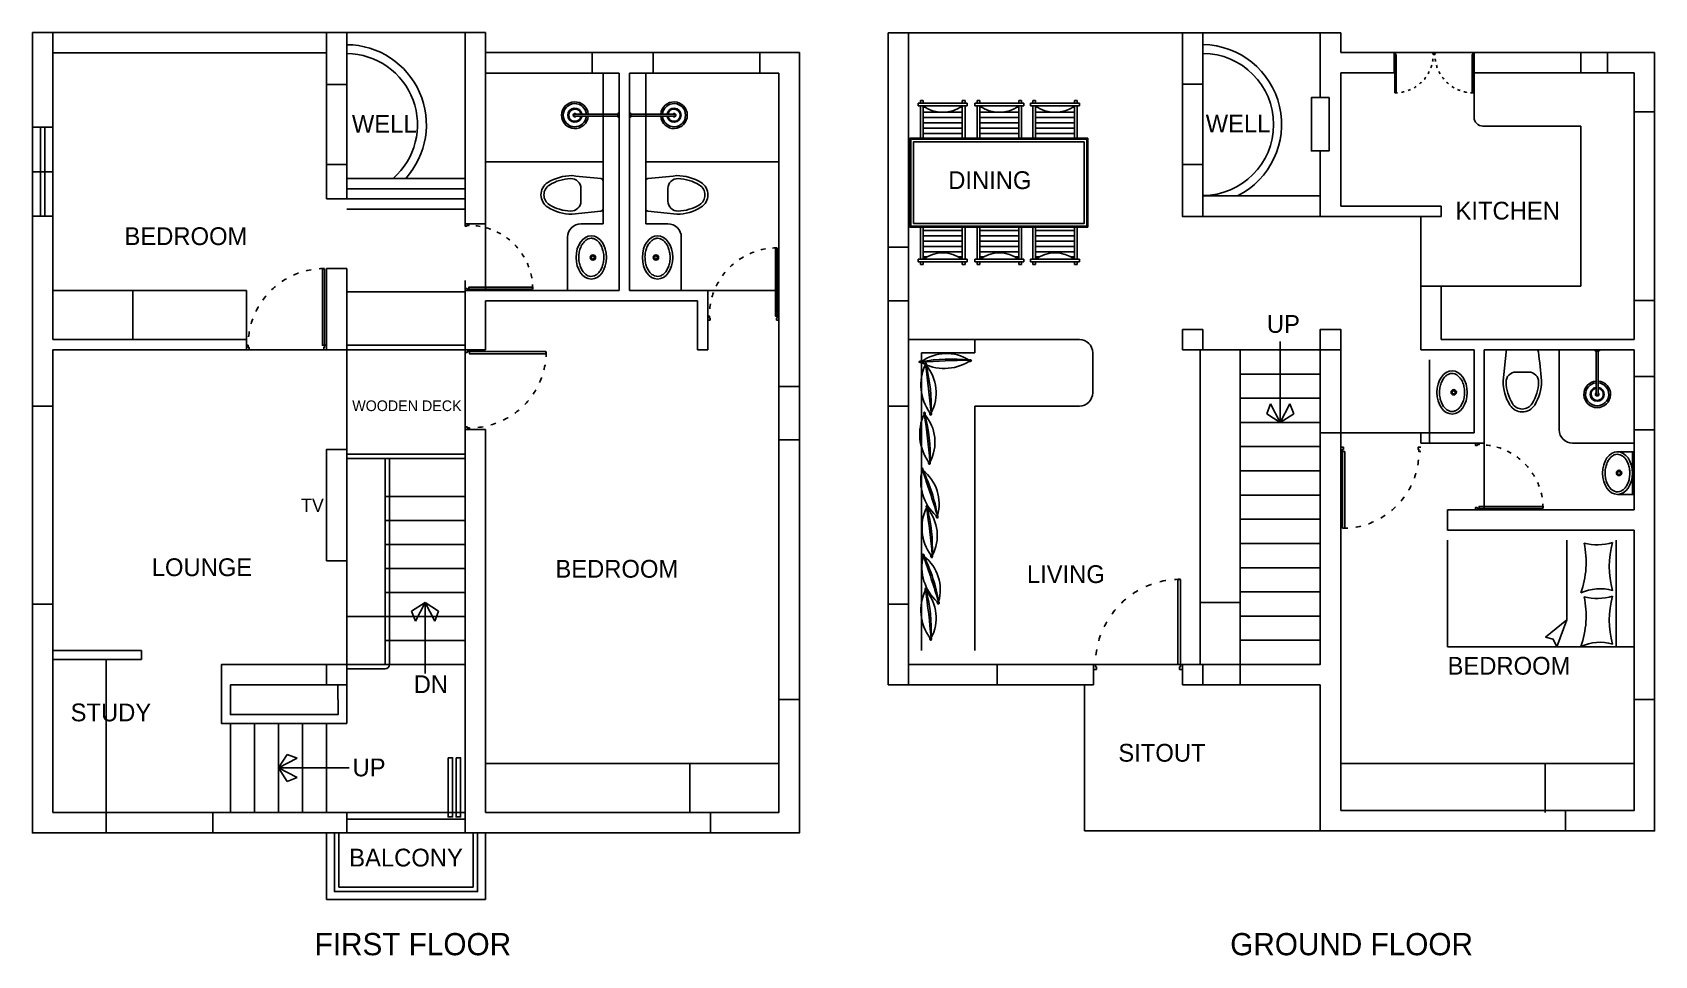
# Model space of a CAD drawing. Header units: metres. Extents: x -16 to 65907, y -5261 to 15511.
# Drawn here: x 6622 to 8446, y 4188 to 5227 of the extents above; entities that cross this region are included whole.
import ezdxf

# ---------------------------------------------------------------- set-up
doc = ezdxf.new("R2010")
doc.units = ezdxf.units.M
doc.linetypes.add('ACAD_ISO03W100', pattern=[30, 12, -18])
doc.layers.get('0').update_dxf_attribs({"color": 6})
for name, color, linetype in [('BC-GREYCOLOR', 8, 'Continuous'), ('BC-JOINARY', 27, 'Continuous'), ('BC-TEXT', 7, 'Continuous'), ('BC-WALLS', 1, 'Continuous'), ('BC-WHITECOLOR', 7, 'Continuous')]:
    doc.layers.add(name, color=color, linetype=linetype)
doc.styles.get("Standard").update_dxf_attribs({"font": 'FreeSans.ttf'})

msp = doc.modelspace()

# ---------------------------------------------------------------- texts
at = {"layer": 'BC-GREYCOLOR', "attachment_point": 1}
for s, insert, char_height, width in [('{\\fUbuntu|b0|i0|c0|p34;WELL}', (6981.154, 5133.909), 20, 156.4473), ('{\\fUbuntu|b0|i0|c0|p34;{\\C7;WELL}}', (7941.462, 5134.209), 20, 156.4473), ('{\\fUbuntu|b0|i0|c0|p34;{\\C7;DINING}}', (7651.881, 5070.472), 20, 156.4473), ('{\\fUbuntu|b0|i0|c0|p34;{\\C7;KITCHEN}}', (8222.442, 5036.189), 20, 156.4473), ('{\\fUbuntu|b0|i0|c0|p34;{\\C7;BEDROOM}}', (6725.412, 5007.458), 20, 156.4473), ('{\\fUbuntu|b0|i0|c0|p34;{\\C7;UP}}', (8010.243, 4908.68), 20, 156.4473), ('{\\pxqc;\\fUbuntu|b0|i0|c0|p34;{\\C7;WOODEN DECK}}', (6964.836, 4812.65), 12, 156.4473), ('{\\fUbuntu|b0|i0|c0|p34;{\\C7;TV}}', (6924.023, 4702.279), 15, 156.4473), ('{\\fUbuntu|b0|i0|c0|p34;{\\C7;LOUNGE}}', (6756.063, 4634.99), 20, 156.4473), ('{\\fUbuntu|b0|i0|c0|p34;{\\C7;BEDROOM}}', (7210.037, 4633.213), 20, 156.4473), ('{\\fUbuntu|b0|i0|c0|p34;{\\C7;LIVING}}', (7740.375, 4627.212), 20, 156.4473), ('{\\fUbuntu|b0|i0|c0|p34;{\\C7;BEDROOM}}', (8213.495, 4524.126), 20, 156.4473), ('{\\fUbuntu|b0|i0|c0|p34;{\\C7;DN}}', (7050.683, 4503.383), 20, 156.4473), ('{\\fUbuntu|b0|i0|c0|p34;{\\C7;STUDY}}', (6664.817, 4471.633), 20, 156.4473), ('{\\fUbuntu|b0|i0|c0|p34;{\\C7;SITOUT}}', (7843.222, 4426.213), 20, 156.4473), ('{\\fUbuntu|b0|i0|c0|p34;{\\C7;UP}}', (6981.869, 4409.73), 20, 156.4473), ('{\\fUbuntu|b0|i0|c0|p34;{\\C7;BALCONY}}', (6978.166, 4308.304), 20, 156.4473), ('{\\fUbuntu|b0|i0|c0|p34;{\\C7;FIRST FLOOR}}', (6939.237, 4213.418), 25, 303.8579), ('{\\fUbuntu|b0|i0|c0|p34;{\\C7;GROUND FLOOR}}', (7969.042, 4213.418), 25, 303.8579)]:
    msp.add_mtext(s, dxfattribs=dict(at, insert=insert, char_height=char_height, width=width))

# ---------------------------------------------------------------- blocks, each defined once
blk = doc.blocks.new('F-PILLOW 02')
at = {"layer": 'BC-WHITECOLOR', "color": 0, "linetype": 'ByBlock'}
blk.add_lwpolyline([(226, -10, 0.012211), (-221, -2, -0.07656), (225, -6, -0.482771), (248, -8, -0.305585), (227, -13, -0.273211), (-220, -14, -0.364249), (-244, -8, -0.418737), (-222, -1, -0.306179), (225, -6)], format="xyb", dxfattribs=at)
blk = doc.blocks.new('A$C1629107893')
at = {"ltscale": 2}
h = blk.add_hatch(dxfattribs=at)
h.set_pattern_fill('ANSI31', color=256, scale=47.5, angle=225, style=0)
h.set_pattern_definition([(270, (2498.829, 8076.2976), (-5.9375, -3e-15), [])])
h.paths.add_polyline_path([(42.4, 185.1), (42.4, 141.2), (6.2, 141.2), (6.6, 141.8), (7, 142.4), (7.4, 143), (7.8, 143.7), (8.2, 144.3), (8.6, 144.9), (8.9, 145.6), (9.2, 146.2), (9.6, 146.9), (9.9, 147.5), (10.2, 148.2), (10.5, 148.9), (10.7, 149.6), (11, 150.2), (11.2, 150.9), (11.5, 151.6), (11.7, 152.3), (11.9, 153), (12.1, 153.7), (12.2, 154.4), (12.4, 155.2), (12.6, 155.9), (12.7, 156.6), (12.8, 157.3), (12.9, 158), (13, 158.8), (13.1, 159.5), (13.2, 160.2), (13.2, 161), (13.2, 161.7), (13.3, 162.4), (13.3, 163.2), (13.3, 163.9), (13.2, 164.6), (13.2, 165.3), (13.2, 166.1), (13.1, 166.8), (13, 167.5), (12.9, 168.3), (12.8, 169), (12.7, 169.7), (12.6, 170.4), (12.4, 171.1), (12.2, 171.9), (12.1, 172.6), (11.9, 173.3), (11.7, 174), (11.5, 174.7), (11.2, 175.4), (11, 176.1), (10.7, 176.8), (10.5, 177.4), (10.2, 178.1), (9.9, 178.8), (9.6, 179.4), (9.2, 180.1), (8.9, 180.7), (8.6, 181.4), (8.2, 182), (7.8, 182.7), (7.4, 183.3), (7, 183.9), (6.6, 184.5), (6.2, 185.1)])
h = blk.add_hatch(dxfattribs=at)
h.set_pattern_fill('ANSI31', color=256, scale=47.5, angle=225, style=0)
h.set_pattern_definition([(270, (-2314.082, 8076.2976), (5.9375, -3e-15), [])])
h.paths.add_polyline_path([(142.4, 185.1), (142.4, 141.2), (178.5, 141.2), (178.1, 141.8), (177.7, 142.4), (177.3, 143), (176.9, 143.7), (176.6, 144.3), (176.2, 144.9), (175.8, 145.6), (175.5, 146.2), (175.2, 146.9), (174.9, 147.5), (174.6, 148.2), (174.3, 148.9), (174, 149.6), (173.8, 150.2), (173.5, 150.9), (173.3, 151.6), (173.1, 152.3), (172.9, 153), (172.7, 153.7), (172.5, 154.4), (172.3, 155.2), (172.2, 155.9), (172.1, 156.6), (171.9, 157.3), (171.8, 158), (171.7, 158.8), (171.7, 159.5), (171.6, 160.2), (171.5, 161), (171.5, 161.7), (171.5, 162.4), (171.5, 163.2), (171.5, 163.9), (171.5, 164.6), (171.5, 165.3), (171.6, 166.1), (171.7, 166.8), (171.7, 167.5), (171.8, 168.3), (171.9, 169), (172.1, 169.7), (172.2, 170.4), (172.3, 171.1), (172.5, 171.9), (172.7, 172.6), (172.9, 173.3), (173.1, 174), (173.3, 174.7), (173.5, 175.4), (173.8, 176.1), (174, 176.8), (174.3, 177.4), (174.6, 178.1), (174.9, 178.8), (175.2, 179.4), (175.5, 180.1), (175.8, 180.7), (176.2, 181.4), (176.6, 182), (176.9, 182.7), (177.3, 183.3), (177.7, 183.9), (178.1, 184.5), (178.5, 185.1)])
h = blk.add_hatch(dxfattribs=at)
h.set_pattern_fill('ANSI31', color=256, scale=47.5, angle=225, style=0)
h.set_pattern_definition([(90, (2498.829, -7813.642), (-5.9375, 3e-15), [])])
h.paths.add_polyline_path([(42.4, 77.6), (42.4, 121.4), (6.2, 121.4), (6.6, 120.8), (7, 120.2), (7.4, 119.6), (7.8, 119), (8.2, 118.4), (8.6, 117.7), (8.9, 117.1), (9.2, 116.4), (9.6, 115.8), (9.9, 115.1), (10.2, 114.5), (10.5, 113.8), (10.7, 113.1), (11, 112.4), (11.2, 111.7), (11.5, 111), (11.7, 110.3), (11.9, 109.6), (12.1, 108.9), (12.2, 108.2), (12.4, 107.5), (12.6, 106.8), (12.7, 106.1), (12.8, 105.3), (12.9, 104.6), (13, 103.9), (13.1, 103.2), (13.2, 102.4), (13.2, 101.7), (13.2, 101), (13.3, 100.2), (13.3, 99.5), (13.3, 98.8), (13.2, 98), (13.2, 97.3), (13.2, 96.6), (13.1, 95.8), (13, 95.1), (12.9, 94.4), (12.8, 93.7), (12.7, 92.9), (12.6, 92.2), (12.4, 91.5), (12.2, 90.8), (12.1, 90.1), (11.9, 89.4), (11.7, 88.7), (11.5, 88), (11.2, 87.3), (11, 86.6), (10.7, 85.9), (10.5, 85.2), (10.2, 84.5), (9.9, 83.9), (9.6, 83.2), (9.2, 82.6), (8.9, 81.9), (8.6, 81.3), (8.2, 80.6), (7.8, 80), (7.4, 79.4), (7, 78.8), (6.6, 78.2), (6.2, 77.6)])
h = blk.add_hatch(dxfattribs=at)
h.set_pattern_fill('ANSI31', color=256, scale=47.5, angle=225, style=0)
h.set_pattern_definition([(90, (-2314.082, -7813.642), (5.9375, 3e-15), [])])
h.paths.add_polyline_path([(142.4, 77.6), (142.4, 121.4), (178.5, 121.4), (178.1, 120.8), (177.7, 120.2), (177.3, 119.6), (176.9, 119), (176.6, 118.4), (176.2, 117.7), (175.8, 117.1), (175.5, 116.4), (175.2, 115.8), (174.9, 115.1), (174.6, 114.5), (174.3, 113.8), (174, 113.1), (173.8, 112.4), (173.5, 111.7), (173.3, 111), (173.1, 110.3), (172.9, 109.6), (172.7, 108.9), (172.5, 108.2), (172.3, 107.5), (172.2, 106.8), (172.1, 106.1), (171.9, 105.3), (171.8, 104.6), (171.7, 103.9), (171.7, 103.2), (171.6, 102.4), (171.5, 101.7), (171.5, 101), (171.5, 100.2), (171.5, 99.5), (171.5, 98.8), (171.5, 98), (171.5, 97.3), (171.6, 96.6), (171.7, 95.8), (171.7, 95.1), (171.8, 94.4), (171.9, 93.7), (172.1, 92.9), (172.2, 92.2), (172.3, 91.5), (172.5, 90.8), (172.7, 90.1), (172.9, 89.4), (173.1, 88.7), (173.3, 88), (173.5, 87.3), (173.8, 86.6), (174, 85.9), (174.3, 85.2), (174.6, 84.5), (174.9, 83.9), (175.2, 83.2), (175.5, 82.6), (175.8, 81.9), (176.2, 81.3), (176.6, 80.6), (176.9, 80), (177.3, 79.4), (177.7, 78.8), (178.1, 78.2), (178.5, 77.6)])
h = blk.add_hatch(dxfattribs=at)
h.set_pattern_fill('ANSI31', color=256, scale=47.5, angle=225, style=0)
h.set_pattern_definition([(90, (2498.829, -7876.2976), (-5.9375, 3e-15), [])])
h.paths.add_polyline_path([(42.4, 14.9), (42.4, 58.8), (6.2, 58.8), (6.6, 58.2), (7, 57.6), (7.4, 57), (7.8, 56.3), (8.2, 55.7), (8.6, 55.1), (8.9, 54.4), (9.2, 53.8), (9.6, 53.1), (9.9, 52.5), (10.2, 51.8), (10.5, 51.1), (10.7, 50.4), (11, 49.8), (11.2, 49.1), (11.5, 48.4), (11.7, 47.7), (11.9, 47), (12.1, 46.3), (12.2, 45.6), (12.4, 44.8), (12.6, 44.1), (12.7, 43.4), (12.8, 42.7), (12.9, 42), (13, 41.2), (13.1, 40.5), (13.2, 39.8), (13.2, 39), (13.2, 38.3), (13.3, 37.6), (13.3, 36.8), (13.3, 36.1), (13.2, 35.4), (13.2, 34.7), (13.2, 33.9), (13.1, 33.2), (13, 32.5), (12.9, 31.7), (12.8, 31), (12.7, 30.3), (12.6, 29.6), (12.4, 28.9), (12.2, 28.1), (12.1, 27.4), (11.9, 26.7), (11.7, 26), (11.5, 25.3), (11.2, 24.6), (11, 23.9), (10.7, 23.2), (10.5, 22.6), (10.2, 21.9), (9.9, 21.2), (9.6, 20.6), (9.2, 19.9), (8.9, 19.3), (8.6, 18.6), (8.2, 18), (7.8, 17.3), (7.4, 16.7), (7, 16.1), (6.6, 15.5), (6.2, 14.9)])
h = blk.add_hatch(dxfattribs=at)
h.set_pattern_fill('ANSI31', color=256, scale=47.5, angle=225, style=0)
h.set_pattern_definition([(90, (-2314.082, -7876.2976), (5.9375, 3e-15), [])])
h.paths.add_polyline_path([(142.4, 14.9), (142.4, 58.8), (178.5, 58.8), (178.1, 58.2), (177.7, 57.6), (177.3, 57), (176.9, 56.3), (176.6, 55.7), (176.2, 55.1), (175.8, 54.4), (175.5, 53.8), (175.2, 53.1), (174.9, 52.5), (174.6, 51.8), (174.3, 51.1), (174, 50.4), (173.8, 49.8), (173.5, 49.1), (173.3, 48.4), (173.1, 47.7), (172.9, 47), (172.7, 46.3), (172.5, 45.6), (172.3, 44.8), (172.2, 44.1), (172.1, 43.4), (171.9, 42.7), (171.8, 42), (171.7, 41.2), (171.7, 40.5), (171.6, 39.8), (171.5, 39), (171.5, 38.3), (171.5, 37.6), (171.5, 36.8), (171.5, 36.1), (171.5, 35.4), (171.5, 34.7), (171.6, 33.9), (171.7, 33.2), (171.7, 32.5), (171.8, 31.7), (171.9, 31), (172.1, 30.3), (172.2, 29.6), (172.3, 28.9), (172.5, 28.1), (172.7, 27.4), (172.9, 26.7), (173.1, 26), (173.3, 25.3), (173.5, 24.6), (173.8, 23.9), (174, 23.2), (174.3, 22.6), (174.6, 21.9), (174.9, 21.2), (175.2, 20.6), (175.5, 19.9), (175.8, 19.3), (176.2, 18.6), (176.6, 18), (176.9, 17.3), (177.3, 16.7), (177.7, 16.1), (178.1, 15.5), (178.5, 14.9)])
for p, q in [((0, 185.1), (0, 188.2)), ((3.1, 188.2), (0, 188.2)), ((3.1, 185.1), (0, 185.1)), ((3.1, 190.6), (3.1, 135.7)), ((3.1, 190.6), (6.2, 190.6)), ((6.2, 190.6), (6.2, 135.7)), ((42.4, 188.2), (6.2, 188.2)), ((42.4, 185.1), (6.2, 185.1)), ((142.4, 188.2), (178.5, 188.2)), ((142.4, 185.1), (178.5, 185.1)), ((178.5, 190.6), (178.5, 135.7)), ((181.7, 190.6), (178.5, 190.6)), ((181.7, 190.6), (181.7, 135.7)), ((181.7, 188.2), (184.7, 188.2)), ((181.7, 185.1), (184.7, 185.1)), ((184.7, 185.1), (184.7, 188.2)), ((3.1, 141.2), (0, 141.2)), ((0, 141.2), (0, 138.1)), ((3.1, 138.1), (0, 138.1)), ((3.1, 135.7), (6.2, 135.7)), ((42.4, 141.2), (6.2, 141.2)), ((42.4, 138.1), (6.2, 138.1)), ((142.4, 141.2), (178.5, 141.2)), ((142.4, 138.1), (178.5, 138.1)), ((181.7, 135.7), (178.5, 135.7)), ((181.7, 141.2), (184.7, 141.2)), ((181.7, 138.1), (184.7, 138.1)), ((184.7, 141.2), (184.7, 138.1)), ((3.1, 124.6), (0, 124.6)), ((0, 121.4), (0, 124.6)), ((3.1, 121.4), (0, 121.4)), ((3.1, 72), (3.1, 127)), ((3.1, 127), (6.2, 127)), ((6.2, 72), (6.2, 127)), ((42.4, 124.6), (6.2, 124.6)), ((42.4, 121.4), (6.2, 121.4)), ((142.4, 124.6), (178.5, 124.6)), ((142.4, 121.4), (178.5, 121.4)), ((178.5, 72), (178.5, 127)), ((181.7, 127), (178.5, 127)), ((181.7, 72), (181.7, 127)), ((181.7, 124.6), (184.7, 124.6)), ((181.7, 121.4), (184.7, 121.4)), ((184.7, 121.4), (184.7, 124.6)), ((0, 77.6), (0, 74.4)), ((3.1, 77.6), (0, 77.6)), ((3.1, 74.4), (0, 74.4)), ((42.4, 77.6), (6.2, 77.6)), ((42.4, 74.4), (6.2, 74.4)), ((142.4, 77.6), (178.5, 77.6)), ((142.4, 74.4), (178.5, 74.4)), ((181.7, 77.6), (184.7, 77.6)), ((181.7, 74.4), (184.7, 74.4)), ((184.7, 77.6), (184.7, 74.4)), ((3.1, 61.9), (0, 61.9)), ((0, 58.8), (0, 61.9)), ((3.1, 58.8), (0, 58.8)), ((3.1, 72), (6.2, 72)), ((3.1, 9.4), (3.1, 64.3)), ((3.1, 64.3), (6.2, 64.3)), ((6.2, 9.4), (6.2, 64.3)), ((42.4, 61.9), (6.2, 61.9)), ((42.4, 58.8), (6.2, 58.8)), ((142.4, 61.9), (178.5, 61.9)), ((142.4, 58.8), (178.5, 58.8)), ((181.7, 72), (178.5, 72)), ((178.5, 9.4), (178.5, 64.3)), ((181.7, 64.3), (178.5, 64.3)), ((181.7, 9.4), (181.7, 64.3)), ((181.7, 61.9), (184.7, 61.9)), ((181.7, 58.8), (184.7, 58.8)), ((184.7, 58.8), (184.7, 61.9)), ((0, 14.9), (0, 11.8)), ((3.1, 14.9), (0, 14.9)), ((3.1, 11.8), (0, 11.8)), ((3.1, 9.4), (6.2, 9.4)), ((42.4, 14.9), (6.2, 14.9)), ((42.4, 11.8), (6.2, 11.8)), ((142.4, 14.9), (178.5, 14.9)), ((142.4, 11.8), (178.5, 11.8)), ((181.7, 9.4), (178.5, 9.4)), ((181.7, 14.9), (184.7, 14.9)), ((181.7, 11.8), (184.7, 11.8)), ((184.7, 14.9), (184.7, 11.8))]:
    blk.add_line(p, q)
for points in [[(42.4, 0), (142.4, 0), (142.4, 200), (42.4, 200)], [(43.4, 1), (141.4, 1), (141.4, 199), (43.4, 199)], [(46.4, 4), (138.4, 4), (138.4, 196), (46.4, 196)]]:
    blk.add_lwpolyline(points, close=True)
for centre, start, end in [((-24.3, 163.2), 324.2937, 35.7063), ((209.1, 163.2), 144.2937, 215.7063), ((-24.3, 99.5), 324.2937, 35.7063), ((209.1, 99.5), 144.2937, 215.7063), ((-24.3, 36.8), 324.2937, 35.7063), ((209.1, 36.8), 144.2937, 215.7063)]:
    blk.add_arc(centre, 37.6, start, end)
blk = doc.blocks.new('*U557')
at = {"layer": 'BC-GREYCOLOR', "linetype": 'ACAD_ISO03W100', "ltscale": 0.5}
blk.add_arc((-2, 2.8), 86, 90.0216, 180, dxfattribs=at)
at = {"layer": 'BC-JOINARY'}
blk.add_lwpolyline([(-2, 88.5), (-2, 2.5), (-4.5, 2.5), (-4.5, 88.5)], close=True, dxfattribs=at)
for points in [[(-90, 2.5), (-88, 2.5), (-88, 0), (-87, 0), (-87, -2.5), (-90, -2.5)], [(0, 2.5), (-2, 2.5), (-2, 0), (-3, 0), (-3, -2.5), (0, -2.5)]]:
    blk.add_lwpolyline(points, dxfattribs=at)
blk = doc.blocks.new('BC-SHOWER')
for p in [(-12, -15), (12, -15)]:
    blk.add_line(p, (0, -15))
for points in [[(0, 0), (-30, 0)], [(0, 0), (30, 0)], [(-30, -4), (0, -4)], [(-28, -5), (0, -5)], [(30, -4), (0, -4)], [(28, -5), (0, -5)]]:
    blk.add_lwpolyline(points)
for points in [[(-30, 0), (-30, -4, 0.347987), (-29, -5), (-28, -5, 0.2725), (-12, -15, 6.671192)], [(30, 0), (30, -4, -0.347987), (29, -5), (28, -5, -0.2725), (12, -15, -6.671192)], [(-12, -15), (-12, -500, 1), (12, -500), (12, -15)]]:
    blk.add_lwpolyline(points, format="xyb")
for radius, start, end in [(150, 94.703, 85.297), (130, 95.4289, 84.5711), (79.1, 100.1897, 79.8103), (69.1, 100.1897, 79.8103), (19.1, 130.087, 49.9128)]:
    blk.add_arc((0, -500), radius, start, end)
blk = doc.blocks.new('BC-WC')
at = {"linetype": 'ByBlock'}
for points in [[(193, 400), (462, 520, -0.384412), (494, 510), (634, 267, -0.383904), (627, 235, -0.001434), (389, 63, -0.140641), (141, 0, -0.259738), (18, 74, -0.259738), (16, 217, -0.139471)], [(336, 332), (401, 220, -0.422961), (362, 82, -0.13189), (142, 30, -0.259738), (44, 89, -0.259738), (42, 203, -0.13189), (197, 367, -0.422961)]]:
    blk.add_lwpolyline(points, format="xyb", close=True, dxfattribs=at)
blk.add_arc((375, 83), 25, 299.84, 305.7189, dxfattribs=at)
blk = doc.blocks.new('BC-WASH-COUNTER')
for radius in [2.5, 1.47]:
    blk.add_circle((20.1, 15.7), radius)
at = {"extrusion": (0, 0, -1)}
blk.add_ellipse((20.2, 14.2), major_axis=(-20.3, 0), ratio=0.7, start_param=3.141593, end_param=9.424778, dxfattribs=at)
blk.add_open_spline([(38.1, 14.2), (38.1, 13.3), (37.9, 12.3), (37.2, 10.5), (36.7, 9.6), (35.2, 7.8), (34.3, 7), (32.2, 5.4), (31, 4.8), (28.2, 3.7), (26.8, 3.2), (23.7, 2.6), (22.1, 2.4), (18.9, 2.4), (17.3, 2.5), (14.2, 3.1), (12.7, 3.5), (9.9, 4.6), (8.7, 5.2), (6.4, 6.7), (5.5, 7.5), (4, 9.3), (3.4, 10.2), (2.6, 12), (2.4, 13), (2.4, 14.8), (2.5, 15.7), (3.1, 17.6), (3.6, 18.5), (5, 20.3), (5.8, 21.1), (7.9, 22.7), (9.1, 23.4), (11.7, 24.6), (13.2, 25), (16.2, 25.7), (17.8, 25.9), (21, 26), (22.7, 25.9), (25.8, 25.4), (27.3, 25), (30.1, 24), (31.4, 23.4), (33.7, 21.9), (34.7, 21.1), (36.2, 19.4), (36.9, 18.5), (37.7, 16.6), (38, 15.7), (38.1, 14.6), (38.1, 14.4), (38.1, 14.2)], degree=3, knots=[0, 0, 0, 0, 0.25944, 0.25944, 0.518879, 0.518879, 0.778319, 0.778319, 1.037759, 1.037759, 1.297198, 1.297198, 1.556638, 1.556638, 1.816078, 1.816078, 2.075517, 2.075517, 2.334957, 2.334957, 2.594397, 2.594397, 2.853836, 2.853836, 3.113276, 3.113276, 3.372716, 3.372716, 3.632155, 3.632155, 3.891595, 3.891595, 4.151035, 4.151035, 4.410474, 4.410474, 4.669914, 4.669914, 4.929354, 4.929354, 5.188793, 5.188793, 5.448233, 5.448233, 5.707673, 5.707673, 5.967112, 5.967112, 6.226552, 6.226552, 6.283185, 6.283185, 6.283185, 6.283185])
blk = doc.blocks.new('BC-WASH-WALLHUNG')
for p, q in [((0, 13.5), (0, 29.6)), ((40, 29.6), (0, 29.6)), ((40, 28), (0, 28)), ((40, 28), (40, 29.6)), ((40, 28), (40, 14))]:
    blk.add_line(p, q)
for radius in [2.47, 1.45]:
    blk.add_circle((19.9, 15.5), radius)
at = {"extrusion": (0, 0, -1)}
blk.add_ellipse((20, 14), major_axis=(-20, 0), ratio=0.7, start_param=3.141593, end_param=9.424778, dxfattribs=at)
blk.add_open_spline([(37.6, 14), (37.6, 13.1), (37.4, 12.2), (36.7, 10.3), (36.2, 9.4), (34.8, 7.7), (33.9, 6.9), (31.8, 5.4), (30.6, 4.7), (27.9, 3.6), (26.5, 3.2), (23.4, 2.6), (21.8, 2.4), (18.7, 2.4), (17.1, 2.5), (14, 3), (12.6, 3.5), (9.8, 4.5), (8.6, 5.2), (6.4, 6.6), (5.5, 7.4), (4, 9.1), (3.4, 10.1), (2.6, 11.9), (2.4, 12.8), (2.4, 14.6), (2.5, 15.5), (3.1, 17.4), (3.6, 18.3), (4.9, 20), (5.8, 20.9), (7.8, 22.4), (9, 23.1), (11.6, 24.2), (13.1, 24.7), (16.1, 25.3), (17.6, 25.5), (20.8, 25.6), (22.4, 25.5), (25.5, 25.1), (27, 24.7), (29.7, 23.7), (31, 23.1), (33.3, 21.6), (34.2, 20.8), (35.8, 19.1), (36.4, 18.2), (37.3, 16.4), (37.5, 15.5), (37.6, 14.4), (37.6, 14.2), (37.6, 14)], degree=3, knots=[0, 0, 0, 0, 0.25944, 0.25944, 0.518879, 0.518879, 0.778319, 0.778319, 1.037759, 1.037759, 1.297198, 1.297198, 1.556638, 1.556638, 1.816078, 1.816078, 2.075517, 2.075517, 2.334957, 2.334957, 2.594397, 2.594397, 2.853836, 2.853836, 3.113276, 3.113276, 3.372716, 3.372716, 3.632155, 3.632155, 3.891595, 3.891595, 4.151035, 4.151035, 4.410474, 4.410474, 4.669914, 4.669914, 4.929354, 4.929354, 5.188793, 5.188793, 5.448233, 5.448233, 5.707673, 5.707673, 5.967112, 5.967112, 6.226552, 6.226552, 6.283185, 6.283185, 6.283185, 6.283185])

# ---------------------------------------------------------------- linework, layer by layer
at = {"layer": 'BC-GREYCOLOR'}
for p, q in [((6621.883, 5226.693), (6621.883, 5119.979)), ((6621.883, 5226.693), (6644.883, 5226.693)), ((6644.883, 5226.693), (6952.501, 5226.693)), ((6644.883, 5226.693), (6644.883, 5119.979)), ((6952.501, 5226.693), (6952.501, 5168.104)), ((6952.501, 5226.693), (6975.501, 5226.693)), ((6975.501, 5226.693), (6975.501, 5168.104)), ((7108.445, 5226.693), (6975.501, 5226.693)), ((7108.445, 5226.693), (7131.445, 5226.693)), ((7108.445, 5203.693), (7108.445, 5226.693)), ((7131.445, 5226.693), (7131.445, 5011.266)), ((7584.318, 5226.293), (7584.318, 4985.016)), ((7584.318, 5226.293), (7607.318, 5226.293)), ((7607.318, 5226.293), (7915.318, 5226.293)), ((7607.318, 5226.293), (7607.318, 4985.016)), ((7915.318, 5226.293), (7915.318, 5168.404)), ((7915.318, 5226.293), (7938.318, 5226.293)), ((7938.318, 5226.293), (7938.318, 5168.404)), ((8070.318, 5226.293), (7938.36, 5226.293)), ((8070.318, 5226.293), (8093.318, 5226.293)), ((8070.318, 5203.993), (8070.318, 5226.293)), ((8093.318, 5226.293), (8093.318, 5204.278)), ((6644.883, 5203.693), (6952.501, 5203.693)), ((7108.445, 5203.693), (7108.445, 5011.266)), ((7251.445, 5203.978), (7131.445, 5203.978)), ((7251.445, 5203.978), (7319.901, 5203.978)), ((7251.445, 5203.978), (7251.445, 5180.978)), ((7439.901, 5203.978), (7319.901, 5203.978)), ((7319.901, 5180.978), (7319.901, 5203.978)), ((7439.901, 5203.978), (7439.901, 5180.978)), ((7439.901, 5203.978), (7484.445, 5203.978)), ((7484.445, 5203.978), (7484.445, 4828.266)), ((8070.318, 5203.993), (8070.318, 5153.404)), ((8093.318, 5204.278), (8153.318, 5204.278)), ((8153.318, 5181.278), (8153.318, 5204.278)), ((8243.318, 5204.278), (8153.318, 5204.278)), ((8243.318, 5181.278), (8243.318, 5204.278)), ((8243.318, 5204.278), (8363.318, 5204.278)), ((8363.318, 5181.278), (8363.318, 5204.278)), ((8393.318, 5204.278), (8363.318, 5204.278)), ((8393.318, 5181.278), (8393.318, 5204.278)), ((8393.318, 5204.278), (8446.318, 5204.278)), ((8446.318, 5204.278), (8446.318, 5137.172)), ((6952.501, 5168.104), (6975.501, 5168.104)), ((6952.501, 5168.104), (6952.501, 5078.104)), ((6975.501, 5078.104), (6975.501, 5168.104)), ((7251.445, 5180.978), (7131.445, 5180.978)), ((7251.445, 5180.978), (7281.945, 5180.978)), ((7263.728, 5180.978), (7263.728, 5011.266)), ((7281.945, 5180.978), (7281.945, 4936.266)), ((7293.445, 5180.978), (7293.445, 4936.266)), ((7293.445, 5180.978), (7319.901, 5180.978)), ((7311.662, 5180.978), (7311.662, 5011.266)), ((7439.901, 5180.978), (7319.901, 5180.978)), ((7439.901, 5180.978), (7461.445, 5180.978)), ((7461.445, 5180.978), (7461.445, 4828.266)), ((7915.318, 5168.404), (7938.318, 5168.404)), ((7915.318, 5168.404), (7915.318, 5078.104)), ((7938.318, 5078.104), (7938.318, 5168.404)), ((8093.318, 5181.278), (8153.318, 5181.278)), ((8093.318, 5181.278), (8093.318, 5031.266)), ((8243.318, 5131.278), (8243.318, 5181.278)), ((8243.318, 5181.278), (8363.318, 5181.278)), ((8363.318, 5181.278), (8393.318, 5181.278)), ((8393.318, 5181.278), (8423.318, 5181.278)), ((8423.318, 5181.278), (8423.318, 5137.172)), ((8446.318, 5137.172), (8423.318, 5137.172)), ((8423.318, 4925.172), (8423.318, 5137.172)), ((8446.318, 5137.172), (8446.318, 4925.172)), ((8446.318, 5137.172), (8446.318, 4925.172)), ((6644.883, 5119.979), (6621.883, 5119.979)), ((6621.883, 5019.979), (6621.883, 5119.979)), ((6630.883, 5019.979), (6630.883, 5119.979)), ((6635.883, 5019.979), (6635.883, 5119.979)), ((6644.883, 5019.979), (6644.883, 5119.979)), ((8253.318, 5121.278), (8363.318, 5121.278)), ((8363.318, 5121.278), (8363.318, 4941.066)), ((8070.318, 5093.404), (8070.318, 5019.766)), ((6952.501, 5078.104), (6975.501, 5078.104)), ((6952.501, 5078.104), (6952.501, 5039.516)), ((6975.501, 5078.104), (6975.501, 5039.516)), ((7263.728, 5080.978), (7131.445, 5080.978)), ((7461.445, 5080.978), (7311.662, 5080.978)), ((7915.318, 5078.104), (7938.318, 5078.104)), ((7915.318, 5078.104), (7915.318, 5019.766)), ((7938.318, 5078.104), (7938.318, 5019.766)), ((6644.883, 5069.979), (6621.883, 5069.979)), ((7108.445, 5062.516), (6975.501, 5062.516)), ((6975.501, 5039.516), (6952.501, 5039.516)), ((7108.445, 5050.766), (6975.501, 5050.766)), ((7108.445, 5039.516), (6975.501, 5039.516)), ((8070.318, 5042.766), (7938.318, 5042.766)), ((6644.883, 5019.979), (6621.883, 5019.979)), ((6621.883, 5019.979), (6621.883, 4806.266)), ((6644.883, 5019.979), (6644.883, 4881.266)), ((7108.445, 5027.766), (6975.501, 5027.766)), ((7938.318, 5019.766), (7915.318, 5019.766)), ((8070.318, 5019.766), (7938.318, 5019.766)), ((8070.318, 5019.766), (8070.318, 5019.766)), ((8070.318, 5019.766), (8206.318, 5019.766)), ((8093.318, 5031.266), (8206.318, 5031.266)), ((8206.318, 5019.766), (8206.318, 5031.266)), ((7108.445, 5011.266), (7108.445, 5011.266)), ((7108.445, 5011.266), (7131.445, 5011.266)), ((7131.445, 5011.266), (7131.445, 4936.266)), ((7238.728, 5011.266), (7263.728, 5011.266)), ((7336.662, 5011.266), (7311.662, 5011.266)), ((7223.728, 4996.266), (7223.728, 4936.266)), ((7351.662, 4996.266), (7351.662, 4936.266)), ((7607.318, 4985.016), (7584.318, 4985.016)), ((7584.318, 4924.766), (7584.318, 4985.016)), ((7607.318, 4924.766), (7607.318, 4985.016)), ((6975.501, 4961.016), (6952.501, 4961.016)), ((6952.501, 4961.016), (6952.501, 4869.766)), ((6975.501, 4961.016), (6975.501, 4869.766)), ((7108.445, 4936.266), (7108.445, 4947.766)), ((6734.883, 4936.391), (6734.883, 4881.266)), ((7108.445, 4934.766), (6975.501, 4934.766)), ((7108.445, 4936.266), (7131.445, 4936.266)), ((7108.445, 4936.266), (7108.445, 4869.766)), ((7131.445, 4936.266), (7131.445, 4936.266)), ((7281.945, 4936.266), (7131.445, 4936.266)), ((7381.445, 4936.266), (7293.445, 4936.266)), ((7381.445, 4936.266), (7381.445, 4869.766)), ((7381.445, 4936.266), (7461.445, 4936.266)), ((8183.318, 4916.066), (8183.318, 4941.066)), ((8206.318, 4941.066), (8183.318, 4941.066)), ((8363.318, 4941.066), (8206.318, 4941.066)), ((8206.318, 4916.066), (8206.318, 4941.066)), ((7131.445, 4924.766), (7131.445, 4869.766)), ((7369.945, 4924.766), (7131.445, 4924.766)), ((7369.945, 4924.766), (7369.945, 4869.766)), ((7607.318, 4924.766), (7584.318, 4924.766)), ((7584.318, 4924.766), (7584.318, 4806.266)), ((7607.318, 4924.766), (7607.318, 4806.266)), ((8183.318, 4916.066), (8183.318, 4869.566)), ((8206.318, 4916.066), (8206.318, 4881.066)), ((8446.318, 4925.172), (8423.318, 4925.172)), ((8423.318, 4925.172), (8423.318, 4881.066)), ((8446.318, 4925.172), (8446.318, 4839.566)), ((7938.318, 4892.566), (7915.318, 4892.566)), ((7915.318, 4892.566), (7915.318, 4869.566)), ((7938.318, 4892.566), (7938.318, 4869.566)), ((6862.501, 4881.266), (6644.883, 4881.266)), ((6862.501, 4881.266), (6862.501, 4869.766)), ((7108.445, 4874.766), (6975.501, 4874.766)), ((7799.375, 4881.266), (7606.756, 4881.266)), ((7681.756, 4866.266), (7681.756, 4881.266)), ((8025.318, 4878.904), (8025.318, 4787.873)), ((8423.318, 4881.066), (8206.318, 4881.066)), ((6644.883, 4869.766), (6644.883, 4806.266)), ((6862.501, 4869.766), (6644.883, 4869.766)), ((6975.501, 4869.766), (6952.501, 4869.766)), ((6975.501, 4869.766), (6975.501, 4499.866)), ((7108.445, 4869.766), (6975.501, 4869.766)), ((7131.445, 4869.766), (7108.445, 4869.766)), ((7108.445, 4779.766), (7108.445, 4869.766)), ((7369.945, 4869.766), (7381.445, 4869.766)), ((7621.756, 4866.266), (7621.756, 4531.266)), ((7681.756, 4866.266), (7621.756, 4866.266)), ((7814.375, 4821.266), (7814.375, 4866.266)), ((7938.318, 4869.566), (7915.318, 4869.566)), ((7935.318, 4869.566), (7935.318, 4515.566)), ((7938.318, 4869.566), (7980.318, 4869.566)), ((7980.318, 4869.566), (8070.318, 4869.566)), ((7980.318, 4869.566), (7980.318, 4515.566)), ((7980.318, 4869.566), (7980.318, 4515.566)), ((8070.318, 4776.066), (8070.318, 4869.566)), ((8093.318, 4776.066), (8093.318, 4869.566)), ((8243.318, 4869.566), (8183.318, 4869.566)), ((8193.318, 4858.266), (8193.318, 4764.766)), ((8243.318, 4869.566), (8243.318, 4776.066)), ((8423.318, 4869.566), (8254.818, 4869.566)), ((8254.818, 4869.566), (8254.818, 4764.566)), ((8339.068, 4869.566), (8339.068, 4779.566)), ((8423.318, 4869.566), (8423.318, 4839.566)), ((7980.318, 4842.335), (8070.318, 4842.335)), ((8423.318, 4839.566), (8446.318, 4839.566)), ((8423.318, 4779.566), (8423.318, 4839.566)), ((8446.318, 4839.566), (8446.318, 4779.566)), ((7461.445, 4828.266), (7484.445, 4828.266)), ((7461.445, 4768.266), (7461.445, 4828.266)), ((7484.445, 4828.266), (7484.445, 4768.266)), ((6644.883, 4806.266), (6621.883, 4806.266)), ((6621.883, 4583.266), (6621.883, 4806.266)), ((6644.883, 4806.266), (6644.883, 4583.266)), ((6644.883, 4806.266), (6644.883, 4583.266)), ((7607.318, 4806.266), (7584.318, 4806.266)), ((7584.318, 4583.266), (7584.318, 4806.266)), ((7607.318, 4806.266), (7607.318, 4583.266)), ((7607.318, 4806.266), (7607.318, 4583.266)), ((7681.756, 4806.266), (7681.756, 4531.266)), ((7799.375, 4806.266), (7681.756, 4806.266)), ((7980.318, 4815.104), (8070.318, 4815.104)), ((8010.166, 4797.746), (8014.451, 4808.816)), ((8014.451, 4808.816), (8025.318, 4787.873)), ((8036.185, 4808.816), (8025.318, 4787.873)), ((8040.47, 4797.746), (8036.185, 4808.816)), ((7980.318, 4787.873), (8070.318, 4787.873)), ((8025.318, 4787.873), (8010.166, 4797.746)), ((8025.318, 4787.873), (8040.47, 4797.746)), ((7108.445, 4779.766), (7131.445, 4779.766)), ((7108.445, 4779.766), (7108.445, 4515.566)), ((7131.445, 4779.766), (7131.445, 4349.137)), ((7461.445, 4768.266), (7484.445, 4768.266)), ((7461.445, 4768.266), (7461.445, 4476.137)), ((7484.445, 4768.266), (7484.445, 4476.137)), ((8070.318, 4776.066), (8093.318, 4776.066)), ((8070.318, 4776.066), (8070.318, 4515.566)), ((8093.318, 4776.066), (8093.318, 4351.266)), ((8243.318, 4776.066), (8183.318, 4776.066)), ((8183.318, 4776.066), (8183.318, 4764.566)), ((8254.818, 4764.566), (8183.318, 4764.566)), ((8254.818, 4764.566), (8254.818, 4689.566)), ((8423.318, 4764.566), (8354.068, 4764.566)), ((8423.318, 4779.566), (8446.318, 4779.566)), ((8423.318, 4779.566), (8423.318, 4689.566)), ((8446.318, 4779.566), (8446.318, 4476.137)), ((7108.445, 4752.266), (6975.501, 4752.266)), ((7108.445, 4747.266), (6975.501, 4747.266)), ((7018.445, 4747.266), (7018.445, 4596.566)), ((7018.445, 4747.266), (7018.445, 4596.566)), ((7023.445, 4747.266), (7023.445, 4596.566)), ((7980.318, 4760.643), (8070.318, 4760.643)), ((7980.318, 4733.412), (8070.318, 4733.412)), ((7108.445, 4704.566), (7018.445, 4704.566)), ((7980.318, 4706.181), (8070.318, 4706.181)), ((8423.318, 4689.566), (8213.318, 4689.566)), ((8213.318, 4689.566), (8213.318, 4666.566)), ((7108.445, 4677.566), (7018.445, 4677.566)), ((7980.318, 4678.95), (8070.318, 4678.95)), ((8423.318, 4666.566), (8213.318, 4666.566)), ((8213.318, 4535.266), (8213.318, 4655.266)), ((8347.769, 4655.266), (8347.769, 4565.771)), ((8403.318, 4655.266), (8403.318, 4535.266)), ((8423.318, 4666.566), (8423.318, 4476.137)), ((7108.445, 4650.566), (7018.445, 4650.566)), ((7980.318, 4651.72), (8070.318, 4651.72)), ((7108.445, 4623.566), (7018.445, 4623.566)), ((7980.318, 4624.489), (8070.318, 4624.489)), ((6644.883, 4583.266), (6621.883, 4583.266)), ((6621.883, 4583.266), (6621.883, 4326.137)), ((6644.883, 4583.266), (6644.883, 4349.137)), ((7108.445, 4596.566), (7018.445, 4596.566)), ((7018.445, 4596.566), (7018.445, 4515.566)), ((7018.445, 4596.566), (7018.445, 4515.566)), ((7023.445, 4596.566), (7023.445, 4515.566)), ((7063.445, 4585.266), (7048.293, 4575.393)), ((7052.578, 4564.323), (7063.445, 4585.266)), ((7063.445, 4505.535), (7063.445, 4585.266)), ((7063.445, 4585.266), (7078.597, 4575.393)), ((7074.311, 4564.323), (7063.445, 4585.266)), ((7607.318, 4583.266), (7584.318, 4583.266)), ((7584.318, 4583.266), (7584.318, 4492.566)), ((7607.318, 4583.266), (7607.318, 4515.566)), ((7980.318, 4585.266), (7935.318, 4585.266)), ((7980.318, 4597.258), (8070.318, 4597.258)), ((7018.445, 4569.566), (6975.501, 4569.566)), ((7108.445, 4569.566), (7018.445, 4569.566)), ((7048.293, 4575.393), (7052.578, 4564.323)), ((7078.597, 4575.393), (7074.311, 4564.323)), ((7980.318, 4570.027), (8070.318, 4570.027)), ((8323.549, 4546.369), (8347.769, 4565.771)), ((8347.769, 4565.771), (8336.466, 4535.266)), ((8332.429, 4543.943), (8323.549, 4546.369)), ((8336.466, 4535.266), (8332.429, 4543.943)), ((6744.543, 4531.279), (6644.91, 4531.254)), ((6744.543, 4531.279), (6744.546, 4521.279)), ((7108.445, 4542.566), (7018.445, 4542.566)), ((7980.318, 4542.797), (8070.318, 4542.797)), ((8423.318, 4535.266), (8213.318, 4535.266)), ((6744.546, 4521.279), (6644.913, 4521.254)), ((6704.911, 4521.269), (6704.925, 4349.142)), ((6975.501, 4515.566), (6834.543, 4515.566)), ((6975.501, 4515.566), (7108.445, 4515.566)), ((6975.501, 4510.566), (7018.445, 4510.566)), ((7108.445, 4515.566), (7108.445, 4326.137)), ((7607.318, 4515.566), (7607.318, 4515.566)), ((7607.318, 4515.566), (7607.318, 4492.566)), ((7706.756, 4515.566), (7607.318, 4515.566)), ((7706.756, 4515.566), (7706.756, 4492.566)), ((7706.756, 4515.566), (7815.318, 4515.566)), ((7815.318, 4492.566), (7815.318, 4515.566)), ((7915.318, 4492.566), (7915.318, 4515.566)), ((7915.318, 4515.566), (7938.318, 4515.566)), ((7938.318, 4515.566), (7938.318, 4492.566)), ((7938.318, 4515.566), (7980.318, 4515.566)), ((7938.318, 4515.566), (7938.318, 4492.566)), ((7980.318, 4515.566), (7980.318, 4492.566)), ((7980.318, 4515.566), (8070.318, 4515.566)), ((6834.543, 4492.566), (6834.585, 4449.137)), ((6975.501, 4499.866), (6975.501, 4492.566)), ((6975.501, 4492.566), (6975.543, 4449.137)), ((7607.318, 4492.566), (7584.318, 4492.566)), ((7706.756, 4492.566), (7607.318, 4492.566)), ((7815.318, 4492.566), (7706.756, 4492.566)), ((7938.318, 4492.566), (7915.318, 4492.566)), ((7938.318, 4492.566), (7980.318, 4492.566)), ((7980.318, 4492.566), (8070.318, 4492.566)), ((8070.318, 4492.566), (8070.318, 4328.266)), ((7461.445, 4476.137), (7484.445, 4476.137)), ((8423.318, 4476.137), (8446.318, 4476.137)), ((6975.543, 4449.137), (6834.585, 4449.137)), ((6844.543, 4449.137), (6844.543, 4349.137)), ((6871.543, 4449.137), (6871.543, 4349.137)), ((6898.543, 4449.137), (6898.543, 4349.137)), ((6925.543, 4449.137), (6925.543, 4349.137)), ((6952.543, 4449.137), (6952.543, 4349.137)), ((6898.543, 4399.137), (6908.416, 4414.289)), ((6919.486, 4410.004), (6898.543, 4399.137)), ((6978.274, 4399.137), (6898.543, 4399.137)), ((6898.543, 4399.137), (6908.416, 4383.985)), ((6919.486, 4388.27), (6898.543, 4399.137)), ((6908.416, 4414.289), (6919.486, 4410.004)), ((7131.445, 4404.137), (7384.445, 4404.137)), ((7361.445, 4404.137), (7361.445, 4349.137)), ((7384.445, 4404.137), (7461.445, 4404.137)), ((8093.318, 4404.137), (8346.318, 4404.137)), ((8323.318, 4404.137), (8323.318, 4349.137)), ((8346.318, 4404.137), (8423.318, 4404.137)), ((6908.416, 4383.985), (6919.486, 4388.27)), ((6704.925, 4349.137), (6644.883, 4349.137)), ((6704.925, 4349.142), (6704.925, 4326.137)), ((6704.925, 4349.142), (6824.925, 4349.142)), ((6824.925, 4349.142), (6824.925, 4326.137)), ((6975.543, 4349.137), (6824.925, 4349.137)), ((6975.543, 4349.137), (6975.543, 4326.137)), ((7131.445, 4349.137), (7384.445, 4349.137)), ((7384.445, 4349.137), (7384.445, 4326.137)), ((8093.318, 4351.266), (8346.318, 4351.266)), ((8346.318, 4351.266), (8346.318, 4328.266)), ((6704.925, 4326.137), (6621.883, 4326.137)), ((6824.925, 4326.137), (6704.925, 4326.137)), ((6975.543, 4326.137), (6824.925, 4326.137)), ((6952.543, 4326.137), (6952.543, 4251.137)), ((6975.543, 4341.637), (7108.445, 4341.637)), ((7108.445, 4326.137), (7384.445, 4326.137)), ((7131.486, 4251.137), (7131.445, 4326.137)), ((8070.318, 4328.266), (8346.318, 4328.266)), ((6952.543, 4251.137), (7131.486, 4251.137))]:
    msp.add_line(p, q, dxfattribs=at)
at = {"layer": 'BC-GREYCOLOR', "flags": 128}
for points in [[(8070.318, 5153.404), (8060.318, 5153.404), (8060.318, 5093.404), (8070.318, 5093.404)], [(6862.501, 4869.766), (6862.501, 4936.266), (6644.883, 4936.266)], [(6952.501, 4492.566), (6844.528, 4492.566), (6844.6, 4459.137), (6965.558, 4459.137), (6965.501, 4492.566)], [(7384.445, 4349.137), (7461.445, 4349.137), (7461.445, 4476.137)], [(7484.445, 4476.137), (7484.445, 4326.137), (7384.445, 4326.137)], [(8346.318, 4351.266), (8423.318, 4351.266), (8423.318, 4476.137)], [(8446.318, 4476.137), (8446.318, 4328.266), (8346.318, 4328.266)], [(7805.318, 4328.266), (7915.318, 4328.266), (7915.318, 4328.266), (8070.318, 4328.266)]]:
    msp.add_lwpolyline(points, dxfattribs=at)
at = {"layer": 'BC-GREYCOLOR'}
for points in [[(8070.318, 5153.404), (8080.318, 5153.404), (8080.318, 5093.404), (8070.318, 5093.404)], [(7122.445, 4326.132), (7122.481, 4260.137), (6961.543, 4260.137), (6961.543, 4326.137)], [(7117.445, 4326.129), (7117.478, 4265.137), (6966.543, 4265.137), (6966.543, 4326.137)]]:
    msp.add_lwpolyline(points, dxfattribs=at)
for points in [[(8093.318, 4892.566), (8093.318, 4869.566), (8070.318, 4869.566), (8070.318, 4892.566)], [(7089.377, 4410.588), (7094.377, 4410.588), (7094.377, 4344.137), (7089.377, 4344.137)], [(7098.445, 4410.588), (7103.445, 4410.588), (7103.445, 4344.137), (7098.445, 4344.137)]]:
    msp.add_lwpolyline(points, close=True, dxfattribs=at)
at = {"layer": 'BC-GREYCOLOR', "flags": 128}
for points in [[(6952.501, 4632.266), (6952.501, 4757.266), (6975.501, 4757.266), (6975.501, 4632.266)], [(6975.543, 4449.137), (6975.501, 4515.566), (6834.543, 4515.566), (6834.585, 4449.137)], [(6952.501, 4492.566), (6952.501, 4515.566), (6975.501, 4515.566), (6975.501, 4492.566)]]:
    msp.add_lwpolyline(points, close=True, dxfattribs=at)
at = {"layer": 'BC-GREYCOLOR'}
for centre, radius, start, end in [((6974.979, 5122.857), 90, 317.897786, 89.667392), ((6974.979, 5122.857), 80, 311.039055, 89.625815), ((7936.735, 5123.112), 90.057, 296.853488, 88.99295), ((7937.771, 5123.132), 80.025, 270.39185, 89.60815), ((8253.318, 5131.278), 10, 180, 270), ((7238.728, 4996.266), 15, 90, 180), ((7336.662, 4996.266), 15, 0, 90), ((7799.375, 4866.266), 15, 0, 90), ((7799.375, 4821.266), 15, 270, 0), ((8354.068, 4779.566), 15, 180, 270), ((8381.729, 4709.486), 59.285, 255.657528, 286.949872), ((8495.101, 4625.889), 99.779, 164.367299, 195.676525), ((8266.956, 4630.41), 102.4, 340.379766, 12.199771), ((8385.14, 4549.393), 51.446, 74.332542, 114.985131), ((8266.956, 4570.078), 102.4, 340.379766, 12.199771), ((8381.729, 4649.155), 59.285, 255.657528, 286.949872), ((8495.101, 4565.557), 99.779, 164.367299, 195.676525), ((8385.14, 4489.061), 51.446, 74.332542, 114.985131), ((7018.445, 4515.566), 5, 270, 0)]:
    msp.add_arc(centre, radius, start, end, dxfattribs=at)
at = {"layer": 'BC-TEXT'}
msp.add_line((7805.318, 4328.266), (7805.318, 4492.566), dxfattribs=at)
at = {"layer": 'BC-WALLS'}
for points in [[(8183.318, 4869.566), (8183.318, 5019.766), (7915.318, 5019.766), (7915.318, 5226.293), (7607.318, 5226.293), (7607.318, 4515.566), (8070.318, 4515.566), (8070.318, 4892.566), (8093.318, 4892.566), (8093.318, 4776.066), (8183.318, 4776.066)], [(6975.501, 4869.766), (6644.883, 4869.766), (6644.883, 4349.137), (7108.445, 4349.137), (7108.445, 4869.766)], [(6621.883, 4806.266), (6621.883, 4326.137), (7484.445, 4326.137), (7484.445, 4768.266)], [(7584.318, 4583.266), (7584.318, 4806.266)], [(8446.318, 4779.566), (8446.318, 4328.266), (8070.318, 4328.266), (8070.318, 4492.566)]]:
    msp.add_lwpolyline(points, dxfattribs=at)

# ---------------------------------------------------------------- block references
at = {"layer": 'BC-GREYCOLOR'}
for name, p, xscale, yscale, zscale, rotation in [('*U557', (8153.318, 5203.028), 0.5, 0.5, 0.5, 180), ('*U557', (8243.318, 5203.028), -0.5, 0.5, 0.5, 180), ('BC-SHOWER', (7281.945, 5133.571), 0.1000000000003638, 0.1000000000003638, 0.1, 269.999999999999), ('BC-SHOWER', (7293.445, 5133.571), -0.1000000000003638, 0.1000000000003638, 0.1, 90.00000000000097), ('BC-WC', (7187.989, 5050.011), -0.1109936575052854, 0.1109936575052854, 0.1109936575052854, 210.0000024744096), ('BC-WC', (7387.4, 5050.011), 0.1109936575052854, 0.1109936575052854, 0.1109936575052854, 149.9999975255904), ('*U557', (7110.528, 4936.266), 0.8333333333333334, 0.8333333333333334, 0.8333333333333334, 270), ('BC-WASH-COUNTER', (7233.401, 4949.336), -1.2, 1.2, 1.2, 270), ('BC-WASH-COUNTER', (7341.988, 4949.336), 1.2, 1.2, 1.2, 89.99999999999999), ('BC-WC', (8303.66, 4793.827), 0.1109936575052854, 0.1109936575052854, 0.1109936575052854, 59.99999752559039), ('F-PILLOW 02', (7630.256, 4825.322), -0.1199999999976443, 0.1200000000069849, 0.12, 275.5986637496306), ('F-PILLOW 02', (7648.746, 4857.585), -0.1199999999887866, 0.1200000000069849, 0.12, 1.313697174718232), ('BC-WASH-COUNTER', (8201.538, 4845.892), 1.2, 1.2, 1.2, 270), ('F-PILLOW 02', (7628.972, 4769.994), -0.1199999999976443, 0.1200000000069849, 0.12, 275.5986637496306), ('*U557', (8246.891, 4689.566), 0.8333333333333334, 0.8333333333333334, 0.8333333333333334, 270), ('BC-WASH-WALLHUNG', (8387.8, 4754.928), 1.2, 1.2, 1.2, 270), ('F-PILLOW 02', (7632.002, 4708.546), -0.1199999999976443, 0.1200000000069849, 0.12, 287.2549063217348), ('F-PILLOW 02', (7631.557, 4664.901), -0.1199999999976443, 0.1200000000069849, 0.12, 275.5986637496306), ('F-PILLOW 02', (7633.31, 4611.708), -0.1199999999976443, 0.1200000000069849, 0.12, 287.2549063217348), ('F-PILLOW 02', (7630.328, 4571.966), -0.1199999999976443, 0.1200000000069849, 0.12, 275.5986637496306)]:
    msp.add_blockref(name, p, dxfattribs=dict(at, xscale=xscale, yscale=yscale, zscale=zscale, rotation=rotation))
at = {"layer": 'BC-GREYCOLOR', "xscale": -1}
for name, p, rotation in [('A$C1629107893', (7808.857, 5150.125), 89.99999999999984), ('*U557', (7110.945, 4869.766), 270)]:
    msp.add_blockref(name, p, dxfattribs=dict(at, rotation=rotation))
at = {"layer": 'BC-GREYCOLOR'}
for name, p, xscale, yscale, zscale in [('*U557', (7461.445, 4905.358), 0.888888888888889, 0.888888888888889, 0.888888888888889), ('BC-SHOWER', (8381.809, 4869.566), -0.1000000000003638, 0.1000000000003638, 0.1), ('*U557', (7915.318, 4512.788), 1.111111111111109, 1.111111111111109, 1.111111111111109)]:
    msp.add_blockref(name, p, dxfattribs=dict(at, xscale=xscale, yscale=yscale, zscale=zscale))
for p, rotation in [((6952.501, 4872.266), 359.9999999999999), ((8093.318, 4757.535), 180)]:
    msp.add_blockref('*U557', p, dxfattribs=dict(at, rotation=rotation))

msp.set_redraw_order([(e.dxf.handle, doc.entitydb.next_handle()) for e in msp.query("TEXT MTEXT ATTDEF DIMENSION ARC_DIMENSION")])  # texts and dimensions are drawn at this point

doc.saveas('drawing.dxf')
